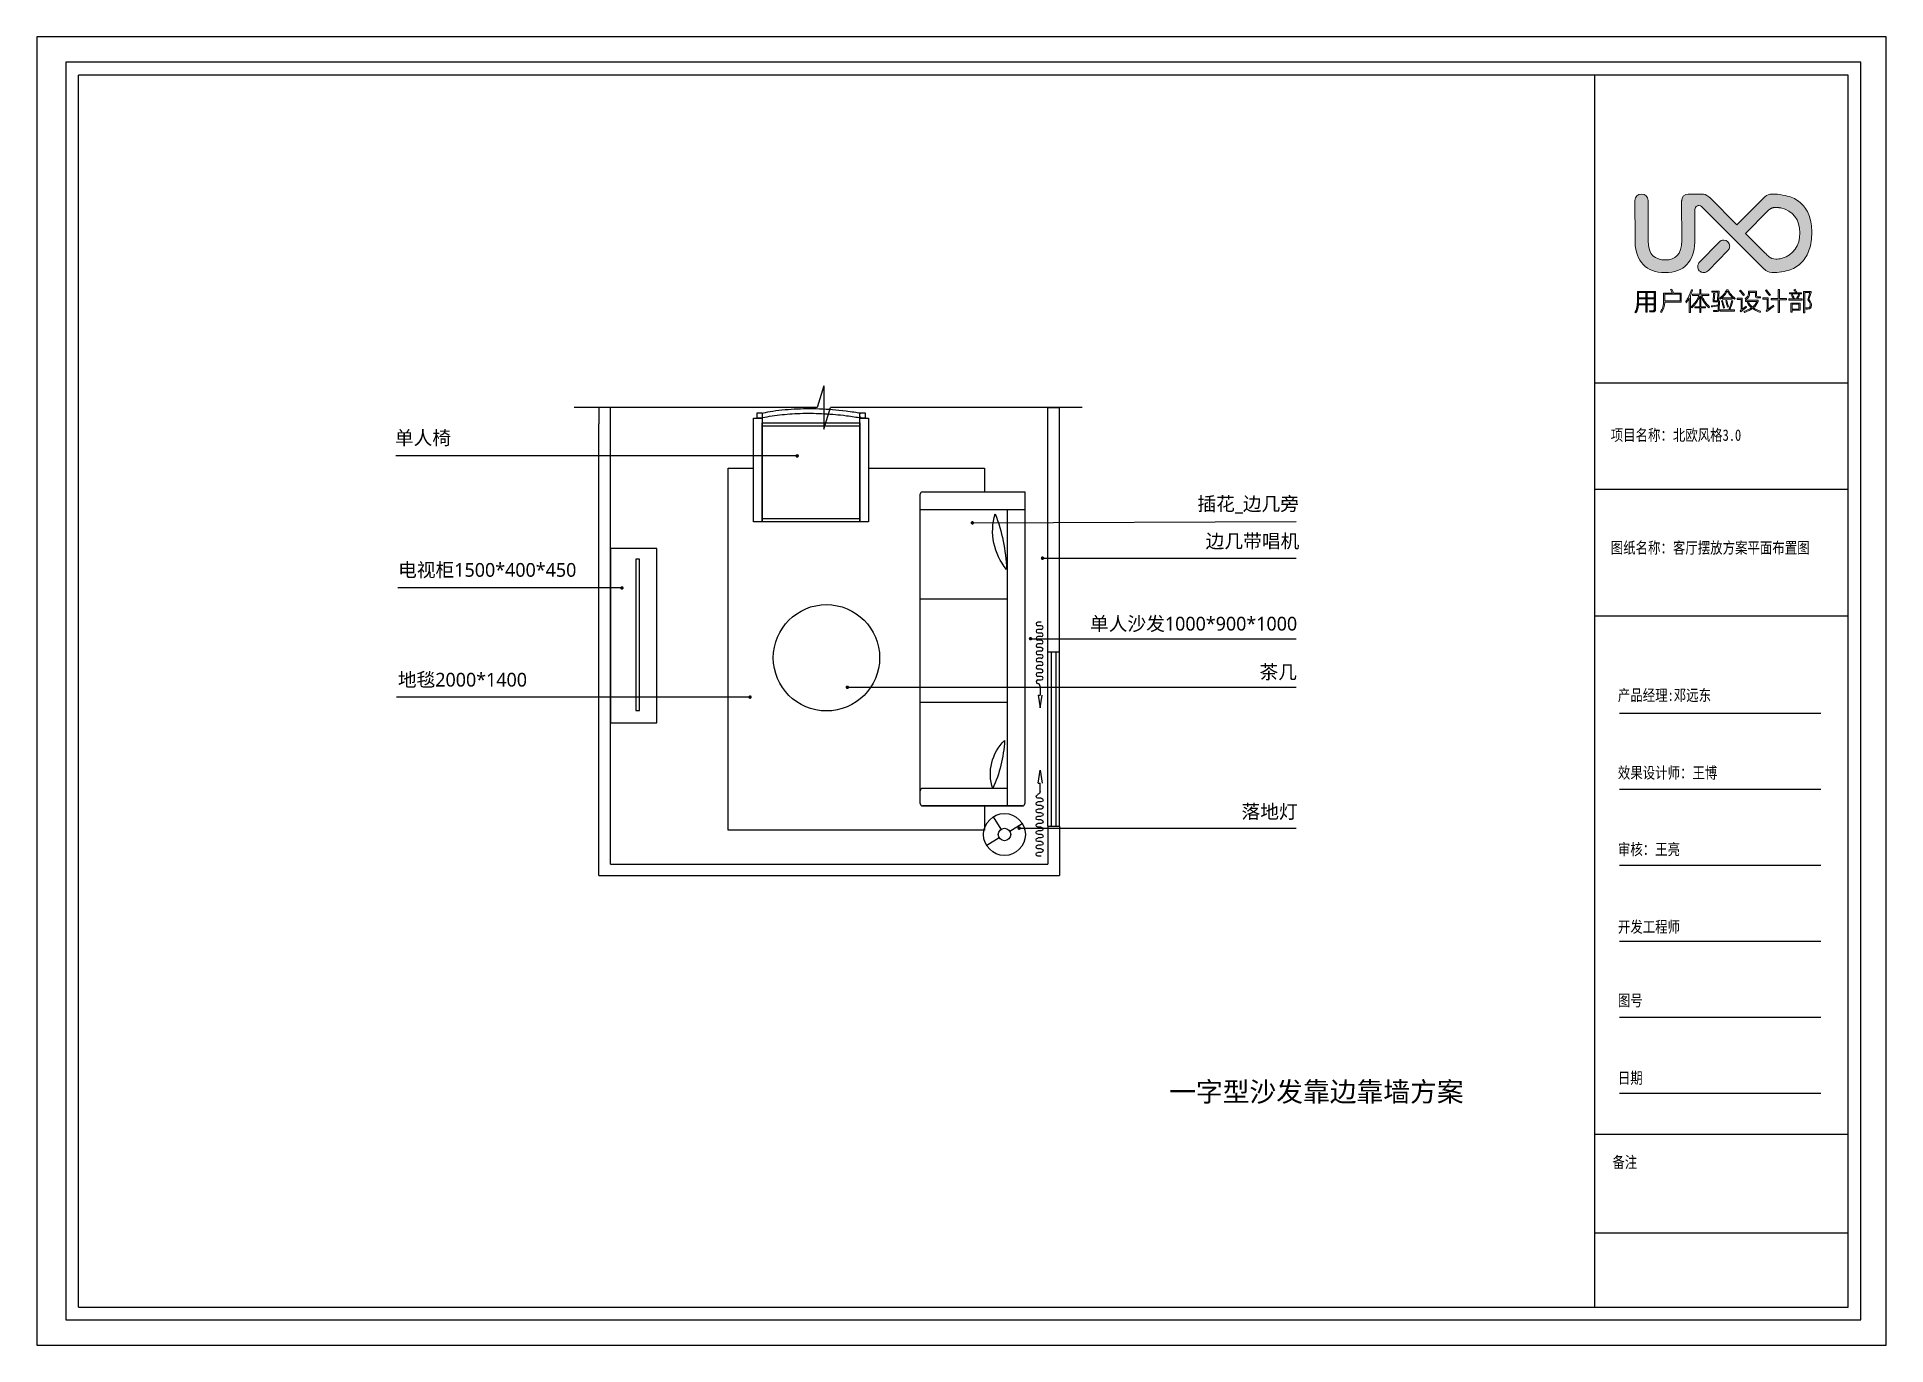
# Model space of a CAD drawing. Extents: x 96704 to 336282, y 34580 to 122302.
# Drawn here: x 254236 to 270144, y 111054 to 122302 of the extents above; entities that cross this region are included whole.
import ezdxf

# ---------------------------------------------------------------- set-up
doc = ezdxf.new("R2010")
doc.units = 0
doc.header["$LTSCALE"] = 1000
doc.header["$MEASUREMENT"] = 0
for name, color, linetype in [('_U+56FE_U+5C42 1', 7, 'Continuous'), ('A-rc 混凝土墙', 255, 'Continuous'), ('A-WINDOW-门窗', 153, 'Continuous'), ('PM-家具', 146, 'Continuous'), ('PUB_DIM', 3, 'Continuous'), ('PUB_TEXT', 7, 'Continuous'), ('WINDOW', 4, 'Continuous')]:
    doc.layers.add(name, color=color, linetype=linetype)
doc.styles.add('_TCH_DIM', font='SIMPLEX', dxfattribs={"bigfont": 'GBCBIG'})
doc.styles.get("Standard").update_dxf_attribs({"font": 'gbenor.shx', "bigfont": 'gbcbig.shx'})
doc.styles.add('WJ', font='', dxfattribs={"width": 0.8, "height": 135})
doc.styles.get('WJ').set_extended_font_data('FangSong_GB2312')
doc.dimstyles.new('ISO-25', dxfattribs={"dimtxt": 2.5, "dimasz": 2.5, "dimexe": 1.25, "dimexo": 0.625, "dimtad": 1, "dimtxsty": 'Standard', "dimcen": 2.5, "dimadec": 0, "dimazin": 0, "dimtfac": 1, "dimtmove": 0, "dimatfit": 3, "dimfxl": 1, "dimarcsym": 0})

msp = doc.modelspace()

# ---------------------------------------------------------------- texts
at = {"layer": 'PUB_TEXT', "attachment_point": 1, "style": '_TCH_DIM'}
for s, insert, char_height, width in [('{\\fMicrosoft YaHei|b0|i0|c134|p34;单人椅}', (257314.9, 118913.7, 0), 118.156, 2014.837), ('{\\fMicrosoft YaHei|b0|i0|c134|p34;插花_边几旁}', (264219.6, 118346.4, 0), 118.156, 2014.837), ('{\\fMicrosoft YaHei|b0|i0|c134|p34;边几带唱机}', (264290, 118025.5, 0), 118.156, 2014.837), ('{\\fMicrosoft YaHei|b0|i0|c134|p34;电视柜1500*400*450}', (257342.8, 117778, 0), 118.156, 2014.837), ('{\\fMicrosoft YaHei|b0|i0|c134|p34;单人沙发1000*900*1000}', (263295.1, 117315.6, 0), 118.156, 2014.837), ('{\\fMicrosoft YaHei|b0|i0|c134|p34;地毯2000*1400}', (257340.4, 116833.7, 0), 118.156, 2014.837), ('{\\fMicrosoft YaHei|b0|i0|c134|p34;茶几}', (264753.3, 116899.8, 0), 118.156, 2014.837), ('{\\fMicrosoft YaHei|b0|i0|c134|p34;落地灯}', (264598.6, 115699, 0), 118.156, 2014.837), ('{\\fMicrosoft YaHei|b0|i0|c134|p34;一字型沙发靠边靠墙方案}', (263976.6, 113315.6, 0), 168.794, 2874.912)]:
    msp.add_mtext(s, dxfattribs=dict(at, insert=insert, char_height=char_height, width=width))

# ---------------------------------------------------------------- blocks, each defined once
blk = doc.blocks.new('block 3')
at = {"layer": '_U+56FE_U+5C42 1'}
h = blk.add_hatch(color=251, dxfattribs=at)
h.dxf.hatch_style = 2
edge = h.paths.add_edge_path()
edge.add_spline(control_points=[(83, -165.97), (83.54, -165.97), (83.64, -165.85), (83.64, -165.39), (83.64, -165.39), (83.64, -164.17), (83.64, -164.17), (83.64, -164.17), (81.39, -164.17), (81.39, -164.17), (81.39, -164.17), (81.39, -166.43), (81.39, -166.43), (81.39, -166.43), (81.02, -166.43), (81.02, -166.43), (81.02, -166.43), (81.02, -164.17), (81.02, -164.17), (81.02, -164.17), (78.75, -164.17), (78.75, -164.17), (78.69, -165.15), (78.46, -165.75), (77.94, -166.61), (77.94, -166.61), (77.58, -166.43), (77.58, -166.43), (78.29, -165.35), (78.4, -164.82), (78.4, -163.1), (78.4, -163.1), (78.4, -159.99), (78.4, -159.99), (78.4, -159.99), (84.02, -159.99), (84.02, -159.99), (84.02, -159.99), (84.02, -165.51), (84.02, -165.51), (84.02, -166.15), (83.82, -166.34), (83.12, -166.34), (83.12, -166.34), (82.23, -166.34), (82.23, -166.34), (82.23, -166.34), (82.17, -165.97), (82.17, -165.97), (82.17, -165.97), (83, -165.97), (83, -165.97)], knot_values=[0, 0, 0, 0, 1, 1, 1, 2, 2, 2, 3, 3, 3, 4, 4, 4, 5, 5, 5, 6, 6, 6, 7, 7, 7, 8, 8, 8, 9, 9, 9, 10, 10, 10, 11, 11, 11, 12, 12, 12, 13, 13, 13, 14, 14, 14, 15, 15, 15, 16, 16, 16, 17, 17, 17, 17], degree=3, periodic=0)
edge = h.paths.add_edge_path()
edge.add_spline(control_points=[(78.78, -163.81), (78.78, -163.81), (81.02, -163.81), (81.02, -163.81), (81.02, -163.81), (81.02, -162.3), (81.02, -162.3), (81.02, -162.3), (78.78, -162.3), (78.78, -162.3), (78.78, -162.3), (78.78, -163.23), (78.78, -163.23), (78.78, -163.43), (78.78, -163.63), (78.78, -163.81)], knot_values=[0, 0, 0, 0, 1, 1, 1, 2, 2, 2, 3, 3, 3, 4, 4, 4, 5, 5, 5, 5], degree=3, periodic=0)
h.paths.add_polyline_path([(78.78, -161.94), (81.02, -161.94), (81.02, -160.36), (78.78, -160.36)])
h.paths.add_polyline_path([(81.39, -160.36), (81.39, -161.94), (83.64, -161.94), (83.64, -160.36)])
h.paths.add_polyline_path([(81.39, -163.81), (83.64, -163.81), (83.64, -162.3), (81.39, -162.3)])
h = blk.add_hatch(color=251, dxfattribs=at)
h.dxf.hatch_style = 2
edge = h.paths.add_edge_path()
edge.add_spline(control_points=[(89.72, -160.53), (89.72, -160.53), (92, -160.53), (92, -160.53), (92, -160.53), (92, -163.29), (92, -163.29), (92, -163.29), (86.89, -163.29), (86.89, -163.29), (86.83, -164.83), (86.58, -165.54), (85.88, -166.56), (85.88, -166.56), (85.51, -166.36), (85.51, -166.36), (86.33, -165.24), (86.52, -164.54), (86.52, -162.49), (86.52, -162.49), (86.52, -160.53), (86.52, -160.53), (86.52, -160.53), (89.26, -160.53), (89.26, -160.53), (89.26, -160.53), (88.66, -159.41), (88.66, -159.41), (88.66, -159.41), (89.06, -159.28), (89.06, -159.28), (89.06, -159.28), (89.72, -160.53), (89.72, -160.53)], knot_values=[0, 0, 0, 0, 1, 1, 1, 2, 2, 2, 3, 3, 3, 4, 4, 4, 5, 5, 5, 6, 6, 6, 7, 7, 7, 8, 8, 8, 9, 9, 9, 10, 10, 10, 11, 11, 11, 11], degree=3, periodic=0)
edge = h.paths.add_edge_path()
edge.add_spline(control_points=[(86.9, -162.92), (86.9, -162.92), (91.62, -162.92), (91.62, -162.92), (91.62, -162.92), (91.62, -160.88), (91.62, -160.88), (91.62, -160.88), (86.9, -160.88), (86.9, -160.88), (86.9, -160.88), (86.9, -162.41), (86.9, -162.41), (86.9, -162.6), (86.9, -162.76), (86.9, -162.92)], knot_values=[0, 0, 0, 0, 1, 1, 1, 2, 2, 2, 3, 3, 3, 4, 4, 4, 5, 5, 5, 5], degree=3, periodic=0)
h = blk.add_hatch(color=251, dxfattribs=at)
h.dxf.hatch_style = 2
edge = h.paths.add_edge_path()
edge.add_spline(control_points=[(94.47, -162.05), (94.18, -162.6), (93.86, -163.11), (93.52, -163.54), (93.52, -163.54), (93.36, -163.13), (93.36, -163.13), (94.04, -162.23), (94.71, -160.85), (95.12, -159.48), (95.12, -159.48), (95.49, -159.54), (95.49, -159.54), (95.31, -160.15), (95.1, -160.75), (94.84, -161.31), (94.84, -161.31), (94.84, -166.53), (94.84, -166.53), (94.84, -166.53), (94.47, -166.53), (94.47, -166.53), (94.47, -166.53), (94.47, -162.05), (94.47, -162.05)], knot_values=[0, 0, 0, 0, 1, 1, 1, 2, 2, 2, 3, 3, 3, 4, 4, 4, 5, 5, 5, 6, 6, 6, 7, 7, 7, 8, 8, 8, 8], degree=3, periodic=0)
edge = h.paths.add_edge_path()
edge.add_spline(control_points=[(97.71, -165.11), (97.71, -165.11), (96.23, -165.11), (96.23, -165.11), (96.23, -165.11), (96.23, -164.76), (96.23, -164.76), (96.23, -164.76), (97.71, -164.76), (97.71, -164.76), (97.71, -164.76), (97.71, -161.48), (97.71, -161.48), (97.2, -162.84), (96.44, -163.98), (95.27, -165.12), (95.27, -165.12), (95.05, -164.79), (95.05, -164.79), (96.19, -163.73), (96.94, -162.61), (97.47, -161.25), (97.47, -161.25), (95.46, -161.25), (95.46, -161.25), (95.46, -161.25), (95.46, -160.88), (95.46, -160.88), (95.46, -160.88), (97.71, -160.88), (97.71, -160.88), (97.71, -160.88), (97.71, -159.41), (97.71, -159.41), (97.71, -159.41), (98.08, -159.41), (98.08, -159.41), (98.08, -159.41), (98.08, -160.88), (98.08, -160.88), (98.08, -160.88), (100.51, -160.88), (100.51, -160.88), (100.51, -160.88), (100.51, -161.25), (100.51, -161.25), (100.51, -161.25), (98.33, -161.25), (98.33, -161.25), (98.85, -162.61), (99.71, -163.83), (100.79, -164.77), (100.79, -164.77), (100.51, -165.11), (100.51, -165.11), (99.43, -164.11), (98.57, -162.78), (98.08, -161.41), (98.08, -161.41), (98.08, -164.76), (98.08, -164.76), (98.08, -164.76), (99.54, -164.76), (99.54, -164.76), (99.54, -164.76), (99.54, -165.11), (99.54, -165.11), (99.54, -165.11), (98.08, -165.11), (98.08, -165.11), (98.08, -165.11), (98.08, -166.58), (98.08, -166.58), (98.08, -166.58), (97.71, -166.58), (97.71, -166.58), (97.71, -166.58), (97.71, -165.11), (97.71, -165.11)], knot_values=[0, 0, 0, 0, 1, 1, 1, 2, 2, 2, 3, 3, 3, 4, 4, 4, 5, 5, 5, 6, 6, 6, 7, 7, 7, 8, 8, 8, 9, 9, 9, 10, 10, 10, 11, 11, 11, 12, 12, 12, 13, 13, 13, 14, 14, 14, 15, 15, 15, 16, 16, 16, 17, 17, 17, 18, 18, 18, 19, 19, 19, 20, 20, 20, 21, 21, 21, 22, 22, 22, 23, 23, 23, 24, 24, 24, 25, 25, 25, 26, 26, 26, 26], degree=3, periodic=0)
h = blk.add_hatch(color=251, dxfattribs=at)
h.dxf.hatch_style = 2
edge = h.paths.add_edge_path()
edge.add_spline(control_points=[(101.34, -164.82), (101.34, -164.82), (101.32, -164.49), (101.32, -164.49), (101.56, -164.45), (103.02, -164.21), (103.22, -164.17), (103.22, -164.17), (103.23, -164.49), (103.23, -164.49), (103.06, -164.52), (101.57, -164.78), (101.34, -164.82)], knot_values=[0, 0, 0, 0, 1, 1, 1, 2, 2, 2, 3, 3, 3, 4, 4, 4, 4], degree=3, periodic=0)
edge = h.paths.add_edge_path()
edge.add_spline(control_points=[(102.68, -165.94), (103.28, -165.94), (103.43, -165.82), (103.44, -165.31), (103.44, -165.31), (103.53, -163.22), (103.53, -163.22), (103.53, -163.22), (101.85, -163.22), (101.85, -163.22), (101.85, -163.22), (102.03, -160.68), (102.03, -160.68), (102.03, -160.68), (102.35, -160.68), (102.35, -160.68), (102.35, -160.68), (102.19, -162.91), (102.19, -162.91), (102.19, -162.91), (103.18, -162.91), (103.18, -162.91), (103.18, -162.91), (103.37, -160.25), (103.37, -160.25), (103.37, -160.25), (101.5, -160.25), (101.5, -160.25), (101.5, -160.25), (101.5, -159.92), (101.5, -159.92), (101.5, -159.92), (103.7, -159.92), (103.7, -159.92), (103.7, -159.92), (103.51, -162.91), (103.51, -162.91), (103.51, -162.91), (103.86, -162.91), (103.86, -162.91), (103.84, -163.5), (103.8, -164.65), (103.76, -165.42), (103.73, -166.08), (103.52, -166.24), (102.77, -166.24), (102.77, -166.24), (102.01, -166.24), (102.01, -166.24), (102.01, -166.24), (101.96, -165.94), (101.96, -165.94), (101.96, -165.94), (102.68, -165.94), (102.68, -165.94)], knot_values=[0, 0, 0, 0, 1, 1, 1, 2, 2, 2, 3, 3, 3, 4, 4, 4, 5, 5, 5, 6, 6, 6, 7, 7, 7, 8, 8, 8, 9, 9, 9, 10, 10, 10, 11, 11, 11, 12, 12, 12, 13, 13, 13, 14, 14, 14, 15, 15, 15, 16, 16, 16, 17, 17, 17, 18, 18, 18, 18], degree=3, periodic=0)
edge = h.paths.add_edge_path()
edge.add_spline(control_points=[(106.27, -159.92), (105.72, -160.86), (105.01, -161.69), (104.02, -162.43), (104.02, -162.43), (103.8, -162.15), (103.8, -162.15), (104.82, -161.39), (105.56, -160.52), (106.05, -159.54), (106.05, -159.54), (106.49, -159.54), (106.49, -159.54), (106.98, -160.56), (107.73, -161.42), (108.73, -162.15), (108.73, -162.15), (108.51, -162.43), (108.51, -162.43), (107.53, -161.7), (106.82, -160.87), (106.27, -159.92)], knot_values=[0, 0, 0, 0, 1, 1, 1, 2, 2, 2, 3, 3, 3, 4, 4, 4, 5, 5, 5, 6, 6, 6, 7, 7, 7, 7], degree=3, periodic=0)
edge = h.paths.add_edge_path()
edge.add_spline(control_points=[(107.05, -165.73), (107.05, -165.73), (108.51, -165.73), (108.51, -165.73), (108.51, -165.73), (108.51, -166.09), (108.51, -166.09), (108.51, -166.09), (104.02, -166.09), (104.02, -166.09), (104.02, -166.09), (104.02, -165.73), (104.02, -165.73), (104.02, -165.73), (106.71, -165.73), (106.71, -165.73), (107.02, -164.91), (107.43, -163.69), (107.68, -162.86), (107.68, -162.86), (107.99, -162.96), (107.99, -162.96), (107.74, -163.72), (107.34, -164.95), (107.05, -165.73)], knot_values=[0, 0, 0, 0, 1, 1, 1, 2, 2, 2, 3, 3, 3, 4, 4, 4, 5, 5, 5, 6, 6, 6, 7, 7, 7, 8, 8, 8, 8], degree=3, periodic=0)
edge = h.paths.add_edge_path()
edge.add_spline(control_points=[(104.48, -162.95), (104.48, -162.95), (104.77, -162.86), (104.77, -162.86), (104.94, -163.41), (105.26, -164.5), (105.4, -165.08), (105.4, -165.08), (105.1, -165.17), (105.1, -165.17), (104.95, -164.58), (104.64, -163.49), (104.48, -162.95)], knot_values=[0, 0, 0, 0, 1, 1, 1, 2, 2, 2, 3, 3, 3, 4, 4, 4, 4], degree=3, periodic=0)
h.paths.add_polyline_path([(104.77, -162.37), (104.77, -162.02), (107.77, -162.02), (107.77, -162.37)])
edge = h.paths.add_edge_path()
edge.add_spline(control_points=[(105.77, -162.86), (105.77, -162.86), (106.08, -162.78), (106.08, -162.78), (106.24, -163.27), (106.51, -164.28), (106.63, -164.82), (106.63, -164.82), (106.33, -164.9), (106.33, -164.9), (106.2, -164.36), (105.94, -163.37), (105.77, -162.86)], knot_values=[0, 0, 0, 0, 1, 1, 1, 2, 2, 2, 3, 3, 3, 4, 4, 4, 4], degree=3, periodic=0)
h = blk.add_hatch(color=251, dxfattribs=at)
h.dxf.hatch_style = 2
edge = h.paths.add_edge_path()
edge.add_spline(control_points=[(110.49, -166.28), (110.49, -166.28), (110.24, -166), (110.24, -166), (110.54, -165.85), (110.54, -165.7), (110.54, -165.54), (110.54, -165.54), (110.54, -162.45), (110.54, -162.45), (110.54, -162.45), (109.34, -162.45), (109.34, -162.45), (109.34, -162.45), (109.34, -162.09), (109.34, -162.09), (109.34, -162.09), (110.92, -162.09), (110.92, -162.09), (110.92, -162.09), (110.92, -165.47), (110.92, -165.47), (110.92, -165.47), (112.07, -164.56), (112.07, -164.56), (112.07, -164.56), (112.23, -164.9), (112.23, -164.9), (112.05, -165.03), (111.18, -165.72), (110.49, -166.28)], knot_values=[0, 0, 0, 0, 1, 1, 1, 2, 2, 2, 3, 3, 3, 4, 4, 4, 5, 5, 5, 6, 6, 6, 7, 7, 7, 8, 8, 8, 9, 9, 9, 10, 10, 10, 10], degree=3, periodic=0)
edge = h.paths.add_edge_path()
edge.add_spline(control_points=[(110.04, -159.82), (110.04, -159.82), (110.34, -159.58), (110.34, -159.58), (110.65, -159.93), (111.26, -160.64), (111.57, -161.03), (111.57, -161.03), (111.24, -161.29), (111.24, -161.29), (110.95, -160.91), (110.35, -160.18), (110.04, -159.82)], knot_values=[0, 0, 0, 0, 1, 1, 1, 2, 2, 2, 3, 3, 3, 4, 4, 4, 4], degree=3, periodic=0)
edge = h.paths.add_edge_path()
edge.add_spline(control_points=[(115.81, -162.73), (115.81, -162.73), (115.81, -163.07), (115.81, -163.07), (115.53, -163.84), (115.07, -164.5), (114.38, -165.07), (114.95, -165.47), (115.68, -165.81), (116.59, -166.12), (116.59, -166.12), (116.43, -166.49), (116.43, -166.49), (115.48, -166.14), (114.71, -165.75), (114.08, -165.3), (113.45, -165.75), (112.65, -166.15), (111.65, -166.52), (111.65, -166.52), (111.44, -166.17), (111.44, -166.17), (112.4, -165.84), (113.17, -165.47), (113.77, -165.06), (113.14, -164.53), (112.69, -163.93), (112.38, -163.22), (112.38, -163.22), (112.63, -163.07), (112.63, -163.07), (112.63, -163.07), (111.93, -163.07), (111.93, -163.07), (111.93, -163.07), (111.93, -162.73), (111.93, -162.73), (111.93, -162.73), (115.81, -162.73), (115.81, -162.73)], knot_values=[0, 0, 0, 0, 1, 1, 1, 2, 2, 2, 3, 3, 3, 4, 4, 4, 5, 5, 5, 6, 6, 6, 7, 7, 7, 8, 8, 8, 9, 9, 9, 10, 10, 10, 11, 11, 11, 12, 12, 12, 13, 13, 13, 13], degree=3, periodic=0)
edge = h.paths.add_edge_path()
edge.add_spline(control_points=[(115.68, -161.98), (115.16, -162), (114.97, -161.86), (114.97, -161.37), (114.97, -161.37), (114.97, -160.29), (114.97, -160.29), (114.97, -160.29), (113.18, -160.29), (113.18, -160.29), (113.18, -160.29), (113.18, -160.83), (113.18, -160.83), (113.18, -161.4), (112.88, -161.95), (112.09, -162.45), (112.09, -162.45), (111.83, -162.18), (111.83, -162.18), (112.59, -161.69), (112.82, -161.27), (112.82, -160.67), (112.82, -160.67), (112.82, -159.95), (112.82, -159.95), (112.82, -159.95), (115.34, -159.95), (115.34, -159.95), (115.34, -159.95), (115.34, -161.21), (115.34, -161.21), (115.34, -161.56), (115.46, -161.63), (115.84, -161.63), (115.84, -161.63), (116.56, -161.63), (116.56, -161.63), (116.56, -161.63), (116.52, -161.98), (116.52, -161.98), (116.52, -161.98), (115.68, -161.98), (115.68, -161.98)], knot_values=[0, 0, 0, 0, 1, 1, 1, 2, 2, 2, 3, 3, 3, 4, 4, 4, 5, 5, 5, 6, 6, 6, 7, 7, 7, 8, 8, 8, 9, 9, 9, 10, 10, 10, 11, 11, 11, 12, 12, 12, 13, 13, 13, 14, 14, 14, 14], degree=3, periodic=0)
edge = h.paths.add_edge_path()
edge.add_spline(control_points=[(114.07, -164.84), (114.73, -164.33), (115.15, -163.74), (115.4, -163.07), (115.4, -163.07), (112.72, -163.07), (112.72, -163.07), (113.03, -163.77), (113.46, -164.35), (114.07, -164.84)], knot_values=[0, 0, 0, 0, 1, 1, 1, 2, 2, 2, 3, 3, 3, 3], degree=3, periodic=0)
h = blk.add_hatch(color=251, dxfattribs=at)
h.dxf.hatch_style = 2
edge = h.paths.add_edge_path()
edge.add_spline(control_points=[(118.53, -166.25), (118.53, -166.25), (118.29, -165.98), (118.29, -165.98), (118.6, -165.82), (118.6, -165.68), (118.6, -165.51), (118.6, -165.51), (118.6, -162.4), (118.6, -162.4), (118.6, -162.4), (117.32, -162.4), (117.32, -162.4), (117.32, -162.4), (117.32, -162.02), (117.32, -162.02), (117.32, -162.02), (118.98, -162.02), (118.98, -162.02), (118.98, -162.02), (118.98, -165.45), (118.98, -165.45), (118.98, -165.45), (120.54, -164.27), (120.54, -164.27), (120.54, -164.27), (120.67, -164.64), (120.67, -164.64), (120.42, -164.82), (119.3, -165.62), (118.53, -166.25)], knot_values=[0, 0, 0, 0, 1, 1, 1, 2, 2, 2, 3, 3, 3, 4, 4, 4, 5, 5, 5, 6, 6, 6, 7, 7, 7, 8, 8, 8, 9, 9, 9, 10, 10, 10, 10], degree=3, periodic=0)
edge = h.paths.add_edge_path()
edge.add_spline(control_points=[(118.07, -159.74), (118.07, -159.74), (118.37, -159.51), (118.37, -159.51), (118.7, -159.89), (119.34, -160.69), (119.64, -161.07), (119.64, -161.07), (119.32, -161.31), (119.32, -161.31), (119.03, -160.95), (118.4, -160.13), (118.07, -159.74)], knot_values=[0, 0, 0, 0, 1, 1, 1, 2, 2, 2, 3, 3, 3, 4, 4, 4, 4], degree=3, periodic=0)
h.paths.add_polyline_path([(122.02, -162.59), (119.84, -162.59), (119.84, -162.21), (122.02, -162.21), (122.02, -159.41), (122.4, -159.41), (122.4, -162.21), (124.6, -162.21), (124.6, -162.59), (122.4, -162.59), (122.4, -166.56), (122.02, -166.56)])
h = blk.add_hatch(color=251, dxfattribs=at)
h.dxf.hatch_style = 2
edge = h.paths.add_edge_path()
edge.add_spline(control_points=[(128.06, -162.32), (128.06, -162.32), (129.46, -162.32), (129.46, -162.32), (129.46, -162.32), (129.46, -162.68), (129.46, -162.68), (129.46, -162.68), (125.29, -162.68), (125.29, -162.68), (125.29, -162.68), (125.29, -162.32), (125.29, -162.32), (125.29, -162.32), (127.68, -162.32), (127.68, -162.32), (127.91, -161.9), (128.15, -161.39), (128.32, -160.98), (128.32, -160.98), (128.64, -161.09), (128.64, -161.09), (128.48, -161.48), (128.27, -161.92), (128.06, -162.32)], knot_values=[0, 0, 0, 0, 1, 1, 1, 2, 2, 2, 3, 3, 3, 4, 4, 4, 5, 5, 5, 6, 6, 6, 7, 7, 7, 8, 8, 8, 8], degree=3, periodic=0)
h.paths.add_polyline_path([(125.52, -160.75), (125.52, -160.41), (129.25, -160.41), (129.25, -160.75)])
h.paths.add_polyline_path([(125.97, -163.6), (128.8, -163.6), (128.8, -165.84), (126.32, -165.84), (126.32, -166.43), (125.97, -166.43)])
edge = h.paths.add_edge_path()
edge.add_spline(control_points=[(126.13, -161.12), (126.13, -161.12), (126.44, -160.98), (126.44, -160.98), (126.63, -161.31), (126.8, -161.66), (126.98, -162.04), (126.98, -162.04), (126.65, -162.17), (126.65, -162.17), (126.49, -161.8), (126.33, -161.46), (126.13, -161.12)], knot_values=[0, 0, 0, 0, 1, 1, 1, 2, 2, 2, 3, 3, 3, 4, 4, 4, 4], degree=3, periodic=0)
h.paths.add_polyline_path([(126.32, -165.49), (128.44, -165.49), (128.44, -163.94), (126.32, -163.94)])
edge = h.paths.add_edge_path()
edge.add_spline(control_points=[(126.92, -159.48), (126.92, -159.48), (127.27, -159.32), (127.27, -159.32), (127.46, -159.63), (127.62, -159.9), (127.78, -160.24), (127.78, -160.24), (127.42, -160.4), (127.42, -160.4), (127.28, -160.08), (127.12, -159.8), (126.92, -159.48)], knot_values=[0, 0, 0, 0, 1, 1, 1, 2, 2, 2, 3, 3, 3, 4, 4, 4, 4], degree=3, periodic=0)
edge = h.paths.add_edge_path()
edge.add_spline(control_points=[(129.91, -160.01), (129.91, -160.01), (132.25, -160.01), (132.25, -160.01), (132.25, -160.01), (132.25, -160.37), (132.25, -160.37), (132.25, -160.37), (131.58, -162.5), (131.58, -162.5), (132.15, -163.22), (132.36, -163.71), (132.36, -164.3), (132.36, -165.13), (132.03, -165.46), (131.17, -165.46), (131.17, -165.46), (130.71, -165.46), (130.71, -165.46), (130.71, -165.46), (130.63, -165.11), (130.63, -165.11), (130.63, -165.11), (131.06, -165.11), (131.06, -165.11), (131.74, -165.11), (131.99, -164.88), (131.99, -164.25), (131.99, -163.73), (131.77, -163.23), (131.21, -162.57), (131.21, -162.57), (131.86, -160.37), (131.86, -160.37), (131.86, -160.37), (130.28, -160.37), (130.28, -160.37), (130.28, -160.37), (130.28, -166.59), (130.28, -166.59), (130.28, -166.59), (129.91, -166.59), (129.91, -166.59), (129.91, -166.59), (129.91, -160.01), (129.91, -160.01)], knot_values=[0, 0, 0, 0, 1, 1, 1, 2, 2, 2, 3, 3, 3, 4, 4, 4, 5, 5, 5, 6, 6, 6, 7, 7, 7, 8, 8, 8, 9, 9, 9, 10, 10, 10, 11, 11, 11, 12, 12, 12, 13, 13, 13, 14, 14, 14, 15, 15, 15, 15], degree=3, periodic=0)
at = {"layer": '_U+56FE_U+5C42 1', "lineweight": 0}
for points in [[(78.78, -161.94), (81.02, -161.94), (81.02, -160.36), (78.78, -160.36), (78.78, -161.94)], [(81.39, -160.36), (81.39, -161.94), (83.64, -161.94), (83.64, -160.36), (81.39, -160.36)], [(122.02, -162.59), (119.84, -162.59), (119.84, -162.21), (122.02, -162.21), (122.02, -159.41), (122.4, -159.41), (122.4, -162.21), (124.6, -162.21), (124.6, -162.59), (122.4, -162.59), (122.4, -166.56), (122.02, -166.56), (122.02, -162.59)], [(125.52, -160.75), (125.52, -160.41), (129.25, -160.41), (129.25, -160.75), (125.52, -160.75)], [(81.39, -163.81), (83.64, -163.81), (83.64, -162.3), (81.39, -162.3), (81.39, -163.81)], [(104.77, -162.37), (104.77, -162.02), (107.77, -162.02), (107.77, -162.37), (104.77, -162.37)], [(125.97, -163.6), (128.8, -163.6), (128.8, -165.84), (126.32, -165.84), (126.32, -166.43), (125.97, -166.43), (125.97, -163.6)], [(126.32, -165.49), (128.44, -165.49), (128.44, -163.94), (126.32, -163.94), (126.32, -165.49)]]:
    blk.add_lwpolyline(points, dxfattribs=at)
for points, knots in [([(83, -165.97), (83.54, -165.97), (83.64, -165.85), (83.64, -165.39), (83.64, -165.39), (83.64, -164.17), (83.64, -164.17), (83.64, -164.17), (81.39, -164.17), (81.39, -164.17), (81.39, -164.17), (81.39, -166.43), (81.39, -166.43), (81.39, -166.43), (81.02, -166.43), (81.02, -166.43), (81.02, -166.43), (81.02, -164.17), (81.02, -164.17), (81.02, -164.17), (78.75, -164.17), (78.75, -164.17), (78.69, -165.15), (78.46, -165.75), (77.94, -166.61), (77.94, -166.61), (77.58, -166.43), (77.58, -166.43), (78.29, -165.35), (78.4, -164.82), (78.4, -163.1), (78.4, -163.1), (78.4, -159.99), (78.4, -159.99), (78.4, -159.99), (84.02, -159.99), (84.02, -159.99), (84.02, -159.99), (84.02, -165.51), (84.02, -165.51), (84.02, -166.15), (83.82, -166.34), (83.12, -166.34), (83.12, -166.34), (82.23, -166.34), (82.23, -166.34), (82.23, -166.34), (82.17, -165.97), (82.17, -165.97), (82.17, -165.97), (83, -165.97), (83, -165.97)], [0, 0, 0, 0, 1, 1, 1, 2, 2, 2, 3, 3, 3, 4, 4, 4, 5, 5, 5, 6, 6, 6, 7, 7, 7, 8, 8, 8, 9, 9, 9, 10, 10, 10, 11, 11, 11, 12, 12, 12, 13, 13, 13, 14, 14, 14, 15, 15, 15, 16, 16, 16, 17, 17, 17, 17]), ([(89.72, -160.53), (89.72, -160.53), (92, -160.53), (92, -160.53), (92, -160.53), (92, -163.29), (92, -163.29), (92, -163.29), (86.89, -163.29), (86.89, -163.29), (86.83, -164.83), (86.58, -165.54), (85.88, -166.56), (85.88, -166.56), (85.51, -166.36), (85.51, -166.36), (86.33, -165.24), (86.52, -164.54), (86.52, -162.49), (86.52, -162.49), (86.52, -160.53), (86.52, -160.53), (86.52, -160.53), (89.26, -160.53), (89.26, -160.53), (89.26, -160.53), (88.66, -159.41), (88.66, -159.41), (88.66, -159.41), (89.06, -159.28), (89.06, -159.28), (89.06, -159.28), (89.72, -160.53), (89.72, -160.53)], [0, 0, 0, 0, 1, 1, 1, 2, 2, 2, 3, 3, 3, 4, 4, 4, 5, 5, 5, 6, 6, 6, 7, 7, 7, 8, 8, 8, 9, 9, 9, 10, 10, 10, 11, 11, 11, 11]), ([(94.47, -162.05), (94.18, -162.6), (93.86, -163.11), (93.52, -163.54), (93.52, -163.54), (93.36, -163.13), (93.36, -163.13), (94.04, -162.23), (94.71, -160.85), (95.12, -159.48), (95.12, -159.48), (95.49, -159.54), (95.49, -159.54), (95.31, -160.15), (95.1, -160.75), (94.84, -161.31), (94.84, -161.31), (94.84, -166.53), (94.84, -166.53), (94.84, -166.53), (94.47, -166.53), (94.47, -166.53), (94.47, -166.53), (94.47, -162.05), (94.47, -162.05)], [0, 0, 0, 0, 1, 1, 1, 2, 2, 2, 3, 3, 3, 4, 4, 4, 5, 5, 5, 6, 6, 6, 7, 7, 7, 8, 8, 8, 8]), ([(97.71, -165.11), (97.71, -165.11), (96.23, -165.11), (96.23, -165.11), (96.23, -165.11), (96.23, -164.76), (96.23, -164.76), (96.23, -164.76), (97.71, -164.76), (97.71, -164.76), (97.71, -164.76), (97.71, -161.48), (97.71, -161.48), (97.2, -162.84), (96.44, -163.98), (95.27, -165.12), (95.27, -165.12), (95.05, -164.79), (95.05, -164.79), (96.19, -163.73), (96.94, -162.61), (97.47, -161.25), (97.47, -161.25), (95.46, -161.25), (95.46, -161.25), (95.46, -161.25), (95.46, -160.88), (95.46, -160.88), (95.46, -160.88), (97.71, -160.88), (97.71, -160.88), (97.71, -160.88), (97.71, -159.41), (97.71, -159.41), (97.71, -159.41), (98.08, -159.41), (98.08, -159.41), (98.08, -159.41), (98.08, -160.88), (98.08, -160.88), (98.08, -160.88), (100.51, -160.88), (100.51, -160.88), (100.51, -160.88), (100.51, -161.25), (100.51, -161.25), (100.51, -161.25), (98.33, -161.25), (98.33, -161.25), (98.85, -162.61), (99.71, -163.83), (100.79, -164.77), (100.79, -164.77), (100.51, -165.11), (100.51, -165.11), (99.43, -164.11), (98.57, -162.78), (98.08, -161.41), (98.08, -161.41), (98.08, -164.76), (98.08, -164.76), (98.08, -164.76), (99.54, -164.76), (99.54, -164.76), (99.54, -164.76), (99.54, -165.11), (99.54, -165.11), (99.54, -165.11), (98.08, -165.11), (98.08, -165.11), (98.08, -165.11), (98.08, -166.58), (98.08, -166.58), (98.08, -166.58), (97.71, -166.58), (97.71, -166.58), (97.71, -166.58), (97.71, -165.11), (97.71, -165.11)], [0, 0, 0, 0, 1, 1, 1, 2, 2, 2, 3, 3, 3, 4, 4, 4, 5, 5, 5, 6, 6, 6, 7, 7, 7, 8, 8, 8, 9, 9, 9, 10, 10, 10, 11, 11, 11, 12, 12, 12, 13, 13, 13, 14, 14, 14, 15, 15, 15, 16, 16, 16, 17, 17, 17, 18, 18, 18, 19, 19, 19, 20, 20, 20, 21, 21, 21, 22, 22, 22, 23, 23, 23, 24, 24, 24, 25, 25, 25, 26, 26, 26, 26]), ([(102.68, -165.94), (103.28, -165.94), (103.43, -165.82), (103.44, -165.31), (103.44, -165.31), (103.53, -163.22), (103.53, -163.22), (103.53, -163.22), (101.85, -163.22), (101.85, -163.22), (101.85, -163.22), (102.03, -160.68), (102.03, -160.68), (102.03, -160.68), (102.35, -160.68), (102.35, -160.68), (102.35, -160.68), (102.19, -162.91), (102.19, -162.91), (102.19, -162.91), (103.18, -162.91), (103.18, -162.91), (103.18, -162.91), (103.37, -160.25), (103.37, -160.25), (103.37, -160.25), (101.5, -160.25), (101.5, -160.25), (101.5, -160.25), (101.5, -159.92), (101.5, -159.92), (101.5, -159.92), (103.7, -159.92), (103.7, -159.92), (103.7, -159.92), (103.51, -162.91), (103.51, -162.91), (103.51, -162.91), (103.86, -162.91), (103.86, -162.91), (103.84, -163.5), (103.8, -164.65), (103.76, -165.42), (103.73, -166.08), (103.52, -166.24), (102.77, -166.24), (102.77, -166.24), (102.01, -166.24), (102.01, -166.24), (102.01, -166.24), (101.96, -165.94), (101.96, -165.94), (101.96, -165.94), (102.68, -165.94), (102.68, -165.94)], [0, 0, 0, 0, 1, 1, 1, 2, 2, 2, 3, 3, 3, 4, 4, 4, 5, 5, 5, 6, 6, 6, 7, 7, 7, 8, 8, 8, 9, 9, 9, 10, 10, 10, 11, 11, 11, 12, 12, 12, 13, 13, 13, 14, 14, 14, 15, 15, 15, 16, 16, 16, 17, 17, 17, 18, 18, 18, 18]), ([(106.27, -159.92), (105.72, -160.86), (105.01, -161.69), (104.02, -162.43), (104.02, -162.43), (103.8, -162.15), (103.8, -162.15), (104.82, -161.39), (105.56, -160.52), (106.05, -159.54), (106.05, -159.54), (106.49, -159.54), (106.49, -159.54), (106.98, -160.56), (107.73, -161.42), (108.73, -162.15), (108.73, -162.15), (108.51, -162.43), (108.51, -162.43), (107.53, -161.7), (106.82, -160.87), (106.27, -159.92)], [0, 0, 0, 0, 1, 1, 1, 2, 2, 2, 3, 3, 3, 4, 4, 4, 5, 5, 5, 6, 6, 6, 7, 7, 7, 7]), ([(110.04, -159.82), (110.04, -159.82), (110.34, -159.58), (110.34, -159.58), (110.65, -159.93), (111.26, -160.64), (111.57, -161.03), (111.57, -161.03), (111.24, -161.29), (111.24, -161.29), (110.95, -160.91), (110.35, -160.18), (110.04, -159.82)], [0, 0, 0, 0, 1, 1, 1, 2, 2, 2, 3, 3, 3, 4, 4, 4, 4]), ([(115.68, -161.98), (115.16, -162), (114.97, -161.86), (114.97, -161.37), (114.97, -161.37), (114.97, -160.29), (114.97, -160.29), (114.97, -160.29), (113.18, -160.29), (113.18, -160.29), (113.18, -160.29), (113.18, -160.83), (113.18, -160.83), (113.18, -161.4), (112.88, -161.95), (112.09, -162.45), (112.09, -162.45), (111.83, -162.18), (111.83, -162.18), (112.59, -161.69), (112.82, -161.27), (112.82, -160.67), (112.82, -160.67), (112.82, -159.95), (112.82, -159.95), (112.82, -159.95), (115.34, -159.95), (115.34, -159.95), (115.34, -159.95), (115.34, -161.21), (115.34, -161.21), (115.34, -161.56), (115.46, -161.63), (115.84, -161.63), (115.84, -161.63), (116.56, -161.63), (116.56, -161.63), (116.56, -161.63), (116.52, -161.98), (116.52, -161.98), (116.52, -161.98), (115.68, -161.98), (115.68, -161.98)], [0, 0, 0, 0, 1, 1, 1, 2, 2, 2, 3, 3, 3, 4, 4, 4, 5, 5, 5, 6, 6, 6, 7, 7, 7, 8, 8, 8, 9, 9, 9, 10, 10, 10, 11, 11, 11, 12, 12, 12, 13, 13, 13, 14, 14, 14, 14]), ([(118.07, -159.74), (118.07, -159.74), (118.37, -159.51), (118.37, -159.51), (118.7, -159.89), (119.34, -160.69), (119.64, -161.07), (119.64, -161.07), (119.32, -161.31), (119.32, -161.31), (119.03, -160.95), (118.4, -160.13), (118.07, -159.74)], [0, 0, 0, 0, 1, 1, 1, 2, 2, 2, 3, 3, 3, 4, 4, 4, 4]), ([(126.92, -159.48), (126.92, -159.48), (127.27, -159.32), (127.27, -159.32), (127.46, -159.63), (127.62, -159.9), (127.78, -160.24), (127.78, -160.24), (127.42, -160.4), (127.42, -160.4), (127.28, -160.08), (127.12, -159.8), (126.92, -159.48)], [0, 0, 0, 0, 1, 1, 1, 2, 2, 2, 3, 3, 3, 4, 4, 4, 4]), ([(129.91, -160.01), (129.91, -160.01), (132.25, -160.01), (132.25, -160.01), (132.25, -160.01), (132.25, -160.37), (132.25, -160.37), (132.25, -160.37), (131.58, -162.5), (131.58, -162.5), (132.15, -163.22), (132.36, -163.71), (132.36, -164.3), (132.36, -165.13), (132.03, -165.46), (131.17, -165.46), (131.17, -165.46), (130.71, -165.46), (130.71, -165.46), (130.71, -165.46), (130.63, -165.11), (130.63, -165.11), (130.63, -165.11), (131.06, -165.11), (131.06, -165.11), (131.74, -165.11), (131.99, -164.88), (131.99, -164.25), (131.99, -163.73), (131.77, -163.23), (131.21, -162.57), (131.21, -162.57), (131.86, -160.37), (131.86, -160.37), (131.86, -160.37), (130.28, -160.37), (130.28, -160.37), (130.28, -160.37), (130.28, -166.59), (130.28, -166.59), (130.28, -166.59), (129.91, -166.59), (129.91, -166.59), (129.91, -166.59), (129.91, -160.01), (129.91, -160.01)], [0, 0, 0, 0, 1, 1, 1, 2, 2, 2, 3, 3, 3, 4, 4, 4, 5, 5, 5, 6, 6, 6, 7, 7, 7, 8, 8, 8, 9, 9, 9, 10, 10, 10, 11, 11, 11, 12, 12, 12, 13, 13, 13, 14, 14, 14, 15, 15, 15, 15]), ([(78.78, -163.81), (78.78, -163.81), (81.02, -163.81), (81.02, -163.81), (81.02, -163.81), (81.02, -162.3), (81.02, -162.3), (81.02, -162.3), (78.78, -162.3), (78.78, -162.3), (78.78, -162.3), (78.78, -163.23), (78.78, -163.23), (78.78, -163.43), (78.78, -163.63), (78.78, -163.81)], [0, 0, 0, 0, 1, 1, 1, 2, 2, 2, 3, 3, 3, 4, 4, 4, 5, 5, 5, 5]), ([(86.9, -162.92), (86.9, -162.92), (91.62, -162.92), (91.62, -162.92), (91.62, -162.92), (91.62, -160.88), (91.62, -160.88), (91.62, -160.88), (86.9, -160.88), (86.9, -160.88), (86.9, -160.88), (86.9, -162.41), (86.9, -162.41), (86.9, -162.6), (86.9, -162.76), (86.9, -162.92)], [0, 0, 0, 0, 1, 1, 1, 2, 2, 2, 3, 3, 3, 4, 4, 4, 5, 5, 5, 5]), ([(101.34, -164.82), (101.34, -164.82), (101.32, -164.49), (101.32, -164.49), (101.56, -164.45), (103.02, -164.21), (103.22, -164.17), (103.22, -164.17), (103.23, -164.49), (103.23, -164.49), (103.06, -164.52), (101.57, -164.78), (101.34, -164.82)], [0, 0, 0, 0, 1, 1, 1, 2, 2, 2, 3, 3, 3, 4, 4, 4, 4]), ([(107.05, -165.73), (107.05, -165.73), (108.51, -165.73), (108.51, -165.73), (108.51, -165.73), (108.51, -166.09), (108.51, -166.09), (108.51, -166.09), (104.02, -166.09), (104.02, -166.09), (104.02, -166.09), (104.02, -165.73), (104.02, -165.73), (104.02, -165.73), (106.71, -165.73), (106.71, -165.73), (107.02, -164.91), (107.43, -163.69), (107.68, -162.86), (107.68, -162.86), (107.99, -162.96), (107.99, -162.96), (107.74, -163.72), (107.34, -164.95), (107.05, -165.73)], [0, 0, 0, 0, 1, 1, 1, 2, 2, 2, 3, 3, 3, 4, 4, 4, 5, 5, 5, 6, 6, 6, 7, 7, 7, 8, 8, 8, 8]), ([(104.48, -162.95), (104.48, -162.95), (104.77, -162.86), (104.77, -162.86), (104.94, -163.41), (105.26, -164.5), (105.4, -165.08), (105.4, -165.08), (105.1, -165.17), (105.1, -165.17), (104.95, -164.58), (104.64, -163.49), (104.48, -162.95)], [0, 0, 0, 0, 1, 1, 1, 2, 2, 2, 3, 3, 3, 4, 4, 4, 4]), ([(105.77, -162.86), (105.77, -162.86), (106.08, -162.78), (106.08, -162.78), (106.24, -163.27), (106.51, -164.28), (106.63, -164.82), (106.63, -164.82), (106.33, -164.9), (106.33, -164.9), (106.2, -164.36), (105.94, -163.37), (105.77, -162.86)], [0, 0, 0, 0, 1, 1, 1, 2, 2, 2, 3, 3, 3, 4, 4, 4, 4]), ([(110.49, -166.28), (110.49, -166.28), (110.24, -166), (110.24, -166), (110.54, -165.85), (110.54, -165.7), (110.54, -165.54), (110.54, -165.54), (110.54, -162.45), (110.54, -162.45), (110.54, -162.45), (109.34, -162.45), (109.34, -162.45), (109.34, -162.45), (109.34, -162.09), (109.34, -162.09), (109.34, -162.09), (110.92, -162.09), (110.92, -162.09), (110.92, -162.09), (110.92, -165.47), (110.92, -165.47), (110.92, -165.47), (112.07, -164.56), (112.07, -164.56), (112.07, -164.56), (112.23, -164.9), (112.23, -164.9), (112.05, -165.03), (111.18, -165.72), (110.49, -166.28)], [0, 0, 0, 0, 1, 1, 1, 2, 2, 2, 3, 3, 3, 4, 4, 4, 5, 5, 5, 6, 6, 6, 7, 7, 7, 8, 8, 8, 9, 9, 9, 10, 10, 10, 10]), ([(115.81, -162.73), (115.81, -162.73), (115.81, -163.07), (115.81, -163.07), (115.53, -163.84), (115.07, -164.5), (114.38, -165.07), (114.95, -165.47), (115.68, -165.81), (116.59, -166.12), (116.59, -166.12), (116.43, -166.49), (116.43, -166.49), (115.48, -166.14), (114.71, -165.75), (114.08, -165.3), (113.45, -165.75), (112.65, -166.15), (111.65, -166.52), (111.65, -166.52), (111.44, -166.17), (111.44, -166.17), (112.4, -165.84), (113.17, -165.47), (113.77, -165.06), (113.14, -164.53), (112.69, -163.93), (112.38, -163.22), (112.38, -163.22), (112.63, -163.07), (112.63, -163.07), (112.63, -163.07), (111.93, -163.07), (111.93, -163.07), (111.93, -163.07), (111.93, -162.73), (111.93, -162.73), (111.93, -162.73), (115.81, -162.73), (115.81, -162.73)], [0, 0, 0, 0, 1, 1, 1, 2, 2, 2, 3, 3, 3, 4, 4, 4, 5, 5, 5, 6, 6, 6, 7, 7, 7, 8, 8, 8, 9, 9, 9, 10, 10, 10, 11, 11, 11, 12, 12, 12, 13, 13, 13, 13]), ([(114.07, -164.84), (114.73, -164.33), (115.15, -163.74), (115.4, -163.07), (115.4, -163.07), (112.72, -163.07), (112.72, -163.07), (113.03, -163.77), (113.46, -164.35), (114.07, -164.84)], [0, 0, 0, 0, 1, 1, 1, 2, 2, 2, 3, 3, 3, 3]), ([(118.53, -166.25), (118.53, -166.25), (118.29, -165.98), (118.29, -165.98), (118.6, -165.82), (118.6, -165.68), (118.6, -165.51), (118.6, -165.51), (118.6, -162.4), (118.6, -162.4), (118.6, -162.4), (117.32, -162.4), (117.32, -162.4), (117.32, -162.4), (117.32, -162.02), (117.32, -162.02), (117.32, -162.02), (118.98, -162.02), (118.98, -162.02), (118.98, -162.02), (118.98, -165.45), (118.98, -165.45), (118.98, -165.45), (120.54, -164.27), (120.54, -164.27), (120.54, -164.27), (120.67, -164.64), (120.67, -164.64), (120.42, -164.82), (119.3, -165.62), (118.53, -166.25)], [0, 0, 0, 0, 1, 1, 1, 2, 2, 2, 3, 3, 3, 4, 4, 4, 5, 5, 5, 6, 6, 6, 7, 7, 7, 8, 8, 8, 9, 9, 9, 10, 10, 10, 10]), ([(128.06, -162.32), (128.06, -162.32), (129.46, -162.32), (129.46, -162.32), (129.46, -162.32), (129.46, -162.68), (129.46, -162.68), (129.46, -162.68), (125.29, -162.68), (125.29, -162.68), (125.29, -162.68), (125.29, -162.32), (125.29, -162.32), (125.29, -162.32), (127.68, -162.32), (127.68, -162.32), (127.91, -161.9), (128.15, -161.39), (128.32, -160.98), (128.32, -160.98), (128.64, -161.09), (128.64, -161.09), (128.48, -161.48), (128.27, -161.92), (128.06, -162.32)], [0, 0, 0, 0, 1, 1, 1, 2, 2, 2, 3, 3, 3, 4, 4, 4, 5, 5, 5, 6, 6, 6, 7, 7, 7, 8, 8, 8, 8]), ([(126.13, -161.12), (126.13, -161.12), (126.44, -160.98), (126.44, -160.98), (126.63, -161.31), (126.8, -161.66), (126.98, -162.04), (126.98, -162.04), (126.65, -162.17), (126.65, -162.17), (126.49, -161.8), (126.33, -161.46), (126.13, -161.12)], [0, 0, 0, 0, 1, 1, 1, 2, 2, 2, 3, 3, 3, 4, 4, 4, 4])]:
    blk.add_open_spline(points, degree=3, knots=knots, dxfattribs=at)
blk = doc.blocks.new('图框2')
at = {"layer": '_U+56FE_U+5C42 1'}
h = blk.add_hatch(color=256, dxfattribs=at)
h.dxf.hatch_style = 2
edge = h.paths.add_edge_path()
edge.add_spline(control_points=[(24322, 15641), (24301, 15704), (24269, 15758), (24227, 15802), (24185, 15847), (24134, 15881), (24072, 15905), (24011, 15928), (23903, 15948), (23814, 15949), (23814, 15949), (23813, 15949), (23813, 15949), (23812, 15949), (23812, 15949), (23812, 15949), (23811, 15949), (23809, 15949), (23808, 15949), (23808, 15949), (23808, 15949), (23808, 15949), (23771, 15948), (23737, 15934), (23711, 15911), (23710, 15910), (23710, 15910), (23709, 15909), (23709, 15909), (23705, 15905), (23705, 15905), (23705, 15905), (23705, 15905), (23704, 15904), (23704, 15904), (23326, 15526), (23326, 15526), (23326, 15526), (22953, 15899), (22953, 15899), (22951, 15900), (22950, 15902), (22948, 15903), (22945, 15906), (22942, 15909), (22940, 15911), (22907, 15940), (22869, 15947), (22846, 15949), (22846, 15949), (22844, 15949), (22844, 15949), (22843, 15949), (22843, 15949), (22843, 15949), (22843, 15949), (22840, 15949), (22840, 15949), (22837, 15949), (22835, 15949), (22835, 15949), (22835, 15949), (22835, 15949), (22835, 15949), (22835, 15949), (22659, 15949), (22659, 15949), (22659, 15949), (22659, 15949), (22659, 15949), (22659, 15949), (22658, 15949), (22658, 15949), (22608, 15949), (22568, 15908), (22568, 15858), (22568, 15858), (22568, 15858), (22568, 15858), (22567, 15855), (22567, 15852), (22567, 15849), (22567, 15849), (22570, 15311), (22570, 15311), (22568, 15112), (22478, 15044), (22342, 15043), (22207, 15046), (22106, 15108), (22106, 15311), (22106, 15311), (22106, 15333), (22106, 15333), (22106, 15333), (22106, 15859), (22106, 15859), (22106, 15859), (22106, 15860), (22106, 15861), (22104, 15910), (22065, 15949), (22015, 15949), (21966, 15949), (21926, 15910), (21925, 15861), (21925, 15860), (21925, 15859), (21925, 15859), (21925, 15859), (21925, 15858), (21925, 15858), (21925, 15858), (21925, 15858), (21925, 15858), (21925, 15858), (21925, 15858), (21925, 15858), (21925, 15858), (21927, 15333), (21927, 15333), (21927, 15333), (21927, 15333), (21927, 15333), (21927, 15333), (21927, 15311), (21927, 15311), (21927, 15305), (21927, 15299), (21927, 15294), (21927, 15294), (21927, 15286), (21927, 15286), (21927, 15286), (21927, 15286), (21927, 15286), (21936, 15025), (22078, 14870), (22337, 14870), (22602, 14870), (22739, 15023), (22748, 15286), (22748, 15286), (22749, 15286), (22749, 15286), (22749, 15286), (22749, 15315), (22749, 15315), (22749, 15315), (22749, 15333), (22749, 15333), (22749, 15333), (22749, 15732), (22749, 15732), (22749, 15732), (22749, 15732), (22749, 15732), (22749, 15733), (22749, 15734), (22749, 15735), (22749, 15756), (22761, 15775), (22779, 15784), (22780, 15785), (22781, 15785), (22783, 15786), (22783, 15786), (22783, 15786), (22783, 15786), (22789, 15789), (22797, 15791), (22805, 15791), (22834, 15791), (22853, 15766), (22853, 15766), (22853, 15766), (23701, 14918), (23701, 14918), (23702, 14917), (23703, 14916), (23704, 14916), (23730, 14889), (23765, 14872), (23805, 14871), (23805, 14871), (23805, 14870), (23805, 14870), (23894, 14869), (23994, 14885), (24058, 14908), (24122, 14930), (24176, 14970), (24220, 15015), (24264, 15060), (24298, 15117), (24320, 15186), (24343, 15254), (24355, 15334), (24355, 15426), (24355, 15506), (24344, 15577), (24322, 15641)], knot_values=[0, 0, 0, 0, 1, 1, 1, 2, 2, 2, 3, 3, 3, 4, 4, 4, 5, 5, 5, 6, 6, 6, 7, 7, 7, 8, 8, 8, 9, 9, 9, 10, 10, 10, 11, 11, 11, 12, 12, 12, 13, 13, 13, 14, 14, 14, 15, 15, 15, 16, 16, 16, 17, 17, 17, 18, 18, 18, 19, 19, 19, 20, 20, 20, 21, 21, 21, 22, 22, 22, 23, 23, 23, 24, 24, 24, 25, 25, 25, 26, 26, 26, 27, 27, 27, 28, 28, 28, 29, 29, 29, 30, 30, 30, 31, 31, 31, 32, 32, 32, 33, 33, 33, 34, 34, 34, 35, 35, 35, 36, 36, 36, 37, 37, 37, 38, 38, 38, 39, 39, 39, 40, 40, 40, 41, 41, 41, 42, 42, 42, 43, 43, 43, 44, 44, 44, 45, 45, 45, 46, 46, 46, 47, 47, 47, 48, 48, 48, 49, 49, 49, 50, 50, 50, 51, 51, 51, 52, 52, 52, 53, 53, 53, 54, 54, 54, 55, 55, 55, 56, 56, 56, 57, 57, 57, 58, 58, 58, 59, 59, 59, 60, 60, 60, 61, 61, 61, 62, 62, 62, 63, 63, 63, 64, 64, 64, 65, 65, 65, 66, 66, 66, 67, 67, 67, 67], degree=3, periodic=0)
edge = h.paths.add_edge_path()
edge.add_spline(control_points=[(23946, 15066), (23931, 15062), (23909, 15058), (23880, 15055), (23879, 15054), (23878, 15054), (23877, 15054), (23876, 15054), (23876, 15054), (23875, 15054), (23875, 15054), (23875, 15054), (23875, 15054), (23871, 15054), (23867, 15054), (23863, 15054), (23823, 15054), (23787, 15069), (23760, 15093), (23760, 15093), (23760, 15093), (23760, 15093), (23758, 15094), (23726, 15126), (23714, 15138), (23714, 15138), (23714, 15138), (23714, 15138), (23714, 15138), (23443, 15409), (23443, 15409), (23443, 15409), (23753, 15720), (23753, 15720), (23753, 15720), (23753, 15720), (23753, 15720), (23756, 15723), (23759, 15725), (23761, 15727), (23764, 15730), (23767, 15732), (23769, 15734), (23770, 15735), (23771, 15735), (23772, 15736), (23775, 15738), (23778, 15740), (23781, 15742), (23782, 15743), (23783, 15743), (23784, 15744), (23787, 15746), (23790, 15747), (23793, 15749), (23794, 15750), (23795, 15750), (23797, 15751), (23800, 15752), (23802, 15754), (23805, 15755), (23807, 15755), (23809, 15756), (23811, 15757), (23813, 15758), (23816, 15759), (23819, 15759), (23821, 15760), (23823, 15761), (23826, 15761), (23828, 15762), (23830, 15763), (23833, 15763), (23836, 15764), (23839, 15764), (23842, 15764), (23844, 15765), (23845, 15765), (23847, 15765), (23852, 15766), (23857, 15766), (23863, 15766), (23865, 15766), (23867, 15766), (23870, 15766), (23876, 15765), (23881, 15765), (23887, 15764), (23888, 15764), (23890, 15764), (23891, 15764), (23894, 15763), (23897, 15763), (23900, 15762), (23906, 15761), (23911, 15761), (23916, 15760), (23917, 15759), (23919, 15759), (23921, 15759), (23924, 15758), (23927, 15758), (23930, 15757), (24097, 15722), (24191, 15597), (24191, 15416), (24191, 15240), (24102, 15109), (23946, 15066)], knot_values=[0, 0, 0, 0, 1, 1, 1, 2, 2, 2, 3, 3, 3, 4, 4, 4, 5, 5, 5, 6, 6, 6, 7, 7, 7, 8, 8, 8, 9, 9, 9, 10, 10, 10, 11, 11, 11, 12, 12, 12, 13, 13, 13, 14, 14, 14, 15, 15, 15, 16, 16, 16, 17, 17, 17, 18, 18, 18, 19, 19, 19, 20, 20, 20, 21, 21, 21, 22, 22, 22, 23, 23, 23, 24, 24, 24, 25, 25, 25, 26, 26, 26, 27, 27, 27, 28, 28, 28, 29, 29, 29, 30, 30, 30, 31, 31, 31, 32, 32, 32, 33, 33, 33, 34, 34, 34, 35, 35, 35, 36, 36, 36, 36], degree=3, periodic=0)
h = blk.add_hatch(color=30, dxfattribs=at)
h.dxf.hatch_style = 2
edge = h.paths.add_edge_path()
edge.add_spline(control_points=[(23212, 15187), (23222, 15200), (23227, 15217), (23227, 15235), (23227, 15280), (23190, 15317), (23145, 15317), (23121, 15317), (23100, 15307), (23085, 15291), (23085, 15291), (23084, 15291), (23084, 15290), (23084, 15290), (22812, 15011), (22812, 15011), (22807, 15005), (22802, 14999), (22799, 14992), (22792, 14980), (22788, 14967), (22788, 14953), (22788, 14952), (22788, 14951), (22789, 14951), (22788, 14931), (22795, 14911), (22810, 14896), (22814, 14891), (22820, 14887), (22825, 14884), (22838, 14875), (22854, 14870), (22871, 14870), (22897, 14870), (22920, 14882), (22935, 14900), (22935, 14900), (23202, 15173), (23202, 15173), (23206, 15177), (23209, 15182), (23212, 15187)], knot_values=[0, 0, 0, 0, 1, 1, 1, 2, 2, 2, 3, 3, 3, 4, 4, 4, 5, 5, 5, 6, 6, 6, 7, 7, 7, 8, 8, 8, 9, 9, 9, 10, 10, 10, 11, 11, 11, 12, 12, 12, 13, 13, 13, 14, 14, 14, 14], degree=3, periodic=0)
at = {"color": 251}
for p, q in [((25027, 17757), (372, 17757)), ((372, 17757), (372, 493)), ((25027, 493), (25027, 17757)), ((372, 493), (25027, 493))]:
    blk.add_line(p, q, dxfattribs=at)
for p, q in [((24853, 17583), (546, 17583)), ((546, 667), (546, 17583)), ((21376, 667), (21376, 17583)), ((24853, 667), (24853, 17583)), ((21376, 13356), (24853, 13356)), ((21376, 11898), (24853, 11898)), ((21376, 10159), (24853, 10159)), ((21714, 8821), (24478, 8821)), ((21714, 7778), (24478, 7778)), ((21714, 6735), (24478, 6735)), ((21714, 5691), (24478, 5691)), ((21714, 4648), (24478, 4648)), ((21714, 3605), (24478, 3605)), ((21376, 3039), (24853, 3039)), ((21376, 1686), (24853, 1686)), ((546, 667), (24853, 667))]:
    blk.add_line(p, q)
blk.add_lwpolyline([(-25, 145), (25375, 145), (25375, 18105), (-25, 18105)], close=True)
at = {"layer": '_U+56FE_U+5C42 1', "lineweight": 0}
for points, knots in [([(24322, 15641), (24301, 15704), (24269, 15758), (24227, 15802), (24185, 15847), (24134, 15881), (24072, 15905), (24011, 15928), (23903, 15948), (23814, 15949), (23814, 15949), (23813, 15949), (23813, 15949), (23812, 15949), (23812, 15949), (23812, 15949), (23811, 15949), (23809, 15949), (23808, 15949), (23808, 15949), (23808, 15949), (23808, 15949), (23771, 15948), (23737, 15934), (23711, 15911), (23710, 15910), (23710, 15910), (23709, 15909), (23709, 15909), (23705, 15905), (23705, 15905), (23705, 15905), (23705, 15905), (23704, 15904), (23704, 15904), (23326, 15526), (23326, 15526), (23326, 15526), (22953, 15899), (22953, 15899), (22951, 15900), (22950, 15902), (22948, 15903), (22945, 15906), (22942, 15909), (22940, 15911), (22907, 15940), (22869, 15947), (22846, 15949), (22846, 15949), (22844, 15949), (22844, 15949), (22843, 15949), (22843, 15949), (22843, 15949), (22843, 15949), (22840, 15949), (22840, 15949), (22837, 15949), (22835, 15949), (22835, 15949), (22835, 15949), (22835, 15949), (22835, 15949), (22835, 15949), (22659, 15949), (22659, 15949), (22659, 15949), (22659, 15949), (22659, 15949), (22659, 15949), (22658, 15949), (22658, 15949), (22608, 15949), (22568, 15908), (22568, 15858), (22568, 15858), (22568, 15858), (22568, 15858), (22567, 15855), (22567, 15852), (22567, 15849), (22567, 15849), (22570, 15311), (22570, 15311), (22568, 15112), (22478, 15044), (22342, 15043), (22207, 15046), (22106, 15108), (22106, 15311), (22106, 15311), (22106, 15333), (22106, 15333), (22106, 15333), (22106, 15859), (22106, 15859), (22106, 15859), (22106, 15860), (22106, 15861), (22104, 15910), (22065, 15949), (22015, 15949), (21966, 15949), (21926, 15910), (21925, 15861), (21925, 15860), (21925, 15859), (21925, 15859), (21925, 15859), (21925, 15858), (21925, 15858), (21925, 15858), (21925, 15858), (21925, 15858), (21925, 15858), (21925, 15858), (21925, 15858), (21925, 15858), (21927, 15333), (21927, 15333), (21927, 15333), (21927, 15333), (21927, 15333), (21927, 15333), (21927, 15311), (21927, 15311), (21927, 15305), (21927, 15299), (21927, 15294), (21927, 15294), (21927, 15286), (21927, 15286), (21927, 15286), (21927, 15286), (21927, 15286), (21936, 15025), (22078, 14870), (22337, 14870), (22602, 14870), (22739, 15023), (22748, 15286), (22748, 15286), (22749, 15286), (22749, 15286), (22749, 15286), (22749, 15315), (22749, 15315), (22749, 15315), (22749, 15333), (22749, 15333), (22749, 15333), (22749, 15732), (22749, 15732), (22749, 15732), (22749, 15732), (22749, 15732), (22749, 15733), (22749, 15734), (22749, 15735), (22749, 15756), (22761, 15775), (22779, 15784), (22780, 15785), (22781, 15785), (22783, 15786), (22783, 15786), (22783, 15786), (22783, 15786), (22789, 15789), (22797, 15791), (22805, 15791), (22834, 15791), (22853, 15766), (22853, 15766), (22853, 15766), (23701, 14918), (23701, 14918), (23702, 14917), (23703, 14916), (23704, 14916), (23730, 14889), (23765, 14872), (23805, 14871), (23805, 14871), (23805, 14870), (23805, 14870), (23894, 14869), (23994, 14885), (24058, 14908), (24122, 14930), (24176, 14970), (24220, 15015), (24264, 15060), (24298, 15117), (24320, 15186), (24343, 15254), (24355, 15334), (24355, 15426), (24355, 15506), (24344, 15577), (24322, 15641)], [0, 0, 0, 0, 1, 1, 1, 2, 2, 2, 3, 3, 3, 4, 4, 4, 5, 5, 5, 6, 6, 6, 7, 7, 7, 8, 8, 8, 9, 9, 9, 10, 10, 10, 11, 11, 11, 12, 12, 12, 13, 13, 13, 14, 14, 14, 15, 15, 15, 16, 16, 16, 17, 17, 17, 18, 18, 18, 19, 19, 19, 20, 20, 20, 21, 21, 21, 22, 22, 22, 23, 23, 23, 24, 24, 24, 25, 25, 25, 26, 26, 26, 27, 27, 27, 28, 28, 28, 29, 29, 29, 30, 30, 30, 31, 31, 31, 32, 32, 32, 33, 33, 33, 34, 34, 34, 35, 35, 35, 36, 36, 36, 37, 37, 37, 38, 38, 38, 39, 39, 39, 40, 40, 40, 41, 41, 41, 42, 42, 42, 43, 43, 43, 44, 44, 44, 45, 45, 45, 46, 46, 46, 47, 47, 47, 48, 48, 48, 49, 49, 49, 50, 50, 50, 51, 51, 51, 52, 52, 52, 53, 53, 53, 54, 54, 54, 55, 55, 55, 56, 56, 56, 57, 57, 57, 58, 58, 58, 59, 59, 59, 60, 60, 60, 61, 61, 61, 62, 62, 62, 63, 63, 63, 64, 64, 64, 65, 65, 65, 66, 66, 66, 67, 67, 67, 67]), ([(23946, 15066), (23931, 15062), (23909, 15058), (23880, 15055), (23879, 15054), (23878, 15054), (23877, 15054), (23876, 15054), (23876, 15054), (23875, 15054), (23875, 15054), (23875, 15054), (23875, 15054), (23871, 15054), (23867, 15054), (23863, 15054), (23823, 15054), (23787, 15069), (23760, 15093), (23760, 15093), (23760, 15093), (23760, 15093), (23758, 15094), (23726, 15126), (23714, 15138), (23714, 15138), (23714, 15138), (23714, 15138), (23714, 15138), (23443, 15409), (23443, 15409), (23443, 15409), (23753, 15720), (23753, 15720), (23753, 15720), (23753, 15720), (23753, 15720), (23756, 15723), (23759, 15725), (23761, 15727), (23764, 15730), (23767, 15732), (23769, 15734), (23770, 15735), (23771, 15735), (23772, 15736), (23775, 15738), (23778, 15740), (23781, 15742), (23782, 15743), (23783, 15743), (23784, 15744), (23787, 15746), (23790, 15747), (23793, 15749), (23794, 15750), (23795, 15750), (23797, 15751), (23800, 15752), (23802, 15754), (23805, 15755), (23807, 15755), (23809, 15756), (23811, 15757), (23813, 15758), (23816, 15759), (23819, 15759), (23821, 15760), (23823, 15761), (23826, 15761), (23828, 15762), (23830, 15763), (23833, 15763), (23836, 15764), (23839, 15764), (23842, 15764), (23844, 15765), (23845, 15765), (23847, 15765), (23852, 15766), (23857, 15766), (23863, 15766), (23865, 15766), (23867, 15766), (23870, 15766), (23876, 15765), (23881, 15765), (23887, 15764), (23888, 15764), (23890, 15764), (23891, 15764), (23894, 15763), (23897, 15763), (23900, 15762), (23906, 15761), (23911, 15761), (23916, 15760), (23917, 15759), (23919, 15759), (23921, 15759), (23924, 15758), (23927, 15758), (23930, 15757), (24097, 15722), (24191, 15597), (24191, 15416), (24191, 15240), (24102, 15109), (23946, 15066)], [0, 0, 0, 0, 1, 1, 1, 2, 2, 2, 3, 3, 3, 4, 4, 4, 5, 5, 5, 6, 6, 6, 7, 7, 7, 8, 8, 8, 9, 9, 9, 10, 10, 10, 11, 11, 11, 12, 12, 12, 13, 13, 13, 14, 14, 14, 15, 15, 15, 16, 16, 16, 17, 17, 17, 18, 18, 18, 19, 19, 19, 20, 20, 20, 21, 21, 21, 22, 22, 22, 23, 23, 23, 24, 24, 24, 25, 25, 25, 26, 26, 26, 27, 27, 27, 28, 28, 28, 29, 29, 29, 30, 30, 30, 31, 31, 31, 32, 32, 32, 33, 33, 33, 34, 34, 34, 35, 35, 35, 36, 36, 36, 36]), ([(23212, 15187), (23222, 15200), (23227, 15217), (23227, 15235), (23227, 15280), (23190, 15317), (23145, 15317), (23121, 15317), (23100, 15307), (23085, 15291), (23085, 15291), (23084, 15291), (23084, 15290), (23084, 15290), (22812, 15011), (22812, 15011), (22807, 15005), (22802, 14999), (22799, 14992), (22792, 14980), (22788, 14967), (22788, 14953), (22788, 14952), (22788, 14951), (22789, 14951), (22788, 14931), (22795, 14911), (22810, 14896), (22814, 14891), (22820, 14887), (22825, 14884), (22838, 14875), (22854, 14870), (22871, 14870), (22897, 14870), (22920, 14882), (22935, 14900), (22935, 14900), (23202, 15173), (23202, 15173), (23206, 15177), (23209, 15182), (23212, 15187)], [0, 0, 0, 0, 1, 1, 1, 2, 2, 2, 3, 3, 3, 4, 4, 4, 5, 5, 5, 6, 6, 6, 7, 7, 7, 8, 8, 8, 9, 9, 9, 10, 10, 10, 11, 11, 11, 12, 12, 12, 13, 13, 13, 14, 14, 14, 14])]:
    blk.add_open_spline(points, degree=3, knots=knots, dxfattribs=at)
at = {"layer": '_U+56FE_U+5C42 1', "xscale": 44.31604225468261, "yscale": 44.31604225468261, "zscale": 44.31604225468261}
blk.add_blockref('block 3', (18485, 21702), dxfattribs=at)
at = {"attachment_point": 1, "style": 'WJ'}
for s, insert, char_height, width in [('项目名称：北欧风格3.0', (21593, 12717), 156.48, 1903.64), ('{\\fSimSun|b0|i0|c134|p2;图纸名称：客厅摆放方案平面布置图}', (21593, 11170), 156.48, 3037.95), ('{\\fSimSun|b0|i0|c134|p2;产品经理:邓远东}', (21691, 9146), 156.48, 1903.64), ('{\\fSimSun|b0|i0|c134|p2;效果设计师：王博}', (21691, 8081), 156.48, 1955.7), ('{\\fSimSun|b0|i0|c134|p2;审核：王亮}', (21691, 7030), 156.48, 936.03), ('{\\fSimSun|b0|i0|c134|p2;开发工程师}', (21691, 5965), 156.48, 936.03), ('图号', (21691, 4955), 156.5, 936.03), ('日期', (21691, 3890), 156.5, 936.03), ('{\\fSimSun|b0|i0|c134|p2;备注}', (21616, 2734), 156.48, 1247.5)]:
    blk.add_mtext(s, dxfattribs=dict(at, insert=insert, char_height=char_height, width=width))
blk = doc.blocks.new('wetghfwefw')
at = {"layer": 'A-WINDOW-门窗', "color": 9}
for p, q in [((10407, 3948), (10407, 3977)), ((10438, 3948), (10438, 3977)), ((10470, 3948), (10470, 3977)), ((10501, 3948), (10501, 3977)), ((10532, 3948), (10532, 3977)), ((10563, 3948), (10563, 3977)), ((10594, 3948), (10594, 3977)), ((10625, 3948), (10625, 3977)), ((10656, 3948), (10656, 3977)), ((10687, 3948), (10687, 3977)), ((10718, 3948), (10718, 3977)), ((10749, 3948), (10749, 3977)), ((10780, 3948), (10780, 3977)), ((10811, 3948), (10811, 3977)), ((10842, 3948), (10842, 3977)), ((10873, 3948), (10873, 3977)), ((10904, 3948), (10904, 3977)), ((10350, 3958), (10277, 3958))]:
    blk.add_line(p, q, dxfattribs=at)
for points in [[(10277, 3976), (10167, 3958), (10277, 3941)], [(10277, 3976), (10277, 3958)]]:
    blk.add_lwpolyline(points, dxfattribs=at)
for centre, radius, start, end in [((10350, 3985), 27, 270, 348.9905), ((10392, 3977), 15.5, 0, 168.9905), ((10454, 3977), 15.5, 0, 180), ((10516, 3977), 15.5, 0, 180), ((10578, 3977), 15.5, 0, 180), ((10640, 3977), 15.5, 0, 180), ((10702, 3977), 15.5, 0, 180), ((10765, 3977), 15.5, 0, 180), ((10827, 3977), 15.5, 0, 180), ((10889, 3977), 15.5, 0, 180), ((10423, 3948), 15.5, 180, 0), ((10485, 3948), 15.5, 180, 0), ((10547, 3948), 15.5, 180, 0), ((10609, 3948), 15.5, 180, 0), ((10671, 3948), 15.5, 180, 0), ((10733, 3948), 15.5, 180, 0), ((10796, 3948), 15.5, 180, 0), ((10858, 3948), 15.5, 180, 0)]:
    blk.add_arc(centre, radius, start, end, dxfattribs=at)
blk = doc.blocks.new('ewee')
at = {"layer": 'PM-家具'}
for p, q in [((217994, 81721), (217994, 82621)), ((218014, 82641), (218894, 82641)), ((218894, 82641), (218894, 79961)), ((217994, 82491), (218894, 82491)), ((218744, 79941), (218744, 82491)), ((217994, 79961), (217994, 81721)), ((217994, 81721), (218744, 81721)), ((218644, 80829), (217994, 80829)), ((218744, 80829), (218644, 80829)), ((217994, 79961), (217994, 80071)), ((218744, 80091), (218014, 80091)), ((218874, 79941), (218014, 79941)), ((218014, 79941), (218874, 79941))]:
    blk.add_line(p, q, dxfattribs=at)
for points in [[(218639, 82452, -0.083637), (218737, 81975, -0.251952)], [(218720, 80503, -0.095562), (218618, 80089, -0.287875)]]:
    blk.add_lwpolyline(points, format="xyb", close=True, dxfattribs=at)
for centre, start, end in [((218014, 82621), 90, 180), ((218014, 80071), 90, 180), ((218014, 79961), 180, 270), ((218014, 79961), 180, 270), ((218874, 79961), 270, 0)]:
    blk.add_arc(centre, 20, start, end, dxfattribs=at)
blk = doc.blocks.new('345668009')
for points in [[(-136112, -21623), (-136037, -21623), (-136037, -22514), (-136112, -22514)], [(-136082, -21578), (-136037, -21578), (-136037, -21623), (-136082, -21623)], [(-135197, -21579), (-135152, -21579), (-135152, -21624), (-135197, -21624)]]:
    blk.add_lwpolyline(points, close=True)
for points in [[(-135197, -22516), (-135197, -21623)], [(-135197, -21623), (-135122, -21623), (-135122, -22514)], [(-135122, -22514), (-136037, -22514), (-136037, -21664)], [(-136037, -21664), (-135197, -21664), (-135197, -22516)], [(-135197, -22488), (-136037, -22488), (-136037, -21690)], [(-136037, -21690), (-135197, -21690), (-135197, -22516)]]:
    blk.add_lwpolyline(points)
blk.add_open_spline([(-136037, -21619), (-135655, -21544), (-135197, -21619), (-135197, -21600), (-135197, -21581), (-135655, -21507), (-136037, -21581), (-136037, -21600), (-136037, -21618)], degree=2, knots=[0, 0, 0, 1, 1, 2, 2, 3, 3, 4, 4, 4])

# ---------------------------------------------------------------- linework, layer by layer
at = {"layer": 'A-rc 混凝土墙'}
for p, q in [((259069.3, 119115.7), (259069.3, 118976.1)), ((259169.3, 115189.7), (259169.3, 119115.7)), ((262933.9, 117013.8), (262933.9, 119115.7)), ((262933.9, 119115.7), (263033.9, 119115.7)), ((263033.9, 117013.8), (263033.9, 119115.7)), ((259069.3, 115089.7), (259069.3, 118976.1)), ((262933.9, 117013.8), (263033.9, 117013.8)), ((262933.9, 115513.8), (263033.9, 115513.8)), ((262933.9, 115513.8), (262933.9, 115189.7)), ((263033.9, 115513.8), (263033.9, 115089.7)), ((259169.3, 115189.7), (262933.9, 115189.7)), ((259069.3, 115089.7), (259359.9, 115089.7)), ((259359.9, 115089.7), (263033.9, 115089.7))]:
    msp.add_line(p, q, dxfattribs=at)
at = {"layer": 'A-WINDOW-门窗', "color": 9}
msp.add_line((259169.3, 117902.7), (259169.3, 116402.7), dxfattribs=at)
at = {"layer": 'PM-家具'}
for p, q in [((259569.3, 117902.7), (259169.3, 117902.7)), ((259569.3, 116402.7), (259569.3, 117902.7)), ((259388.6, 117811), (259388.6, 116511)), ((259418.6, 117811), (259388.6, 117811)), ((259418.6, 116511), (259418.6, 117811)), ((259388.6, 116511), (259418.6, 116511)), ((259169.3, 116402.7), (259569.3, 116402.7))]:
    msp.add_line(p, q, dxfattribs=at)
for points in [[(262386.9, 115689.7), (262386.9, 115480.6), (260183.3, 115480.6), (260183.3, 118594.7), (260400.6, 118594.7)], [(261390.6, 118594.7), (262386.9, 118594.7), (262386.9, 118389.7)]]:
    msp.add_lwpolyline(points, dxfattribs=at)
at = {"layer": 'PM-家具', "color": 250}
for points in [[(262530.7, 115489.3), (262463.9, 115596.1)], [(262605.2, 115472.3), (262712, 115539.1)], [(262513.7, 115414.9), (262406.9, 115348)]]:
    msp.add_lwpolyline(points, dxfattribs=at)
at = {"layer": 'PM-家具'}
for centre, radius in [((261028.1, 116963.1), 457.5), ((262559.5, 115443.6), 180)]:
    msp.add_circle(centre, radius, dxfattribs=at)
at = {"layer": 'PM-家具', "color": 250}
msp.add_circle((262559.5, 115443.6), 54, dxfattribs=at)
at = {"layer": 'PUB_DIM'}
for p, q in [((261005.4, 119302), (260947.4, 119115.7)), ((261005.4, 119302), (261005.4, 118929.4)), ((260947.4, 119115.7), (258858.7, 119115.7)), ((261005.4, 118929.4), (261063.4, 119115.7)), ((263229.2, 119115.7), (261063.4, 119115.7))]:
    msp.add_line(p, q, dxfattribs=at)
at = {"layer": 'WINDOW'}
for p, q in [((262933.9, 115513.8), (262933.9, 117013.8)), ((262963.9, 115513.8), (262963.9, 117013.8)), ((263003.9, 115513.8), (263003.9, 117013.8)), ((263033.9, 115513.8), (263033.9, 117013.8))]:
    msp.add_line(p, q, dxfattribs=at)

# ---------------------------------------------------------------- block references
at = {"xscale": 0.6263055771723246, "yscale": 0.6263055771723246, "zscale": 0.6263055771723246}
msp.add_blockref('图框2', (254251.6, 110962.4), dxfattribs=at)
msp.add_blockref('ewee', (43840.3, 35748.7))
at = {"rotation": 90}
msp.add_blockref('wetghfwefw', (266824.4, 106364.9), dxfattribs=at)
at = {"xscale": -1, "rotation": 90}
msp.add_blockref('wetghfwefw', (266824.4, 126162.6), dxfattribs=at)
at = {"layer": 'PM-家具'}
msp.add_blockref('345668009', (396512.7, 140647.5), dxfattribs=at)

msp.set_redraw_order([(e.dxf.handle, doc.entitydb.next_handle()) for e in msp.query("TEXT MTEXT ATTDEF DIMENSION ARC_DIMENSION")])  # texts and dimensions are drawn at this point

# ---------------------------------------------------------------- leaders
at = {"layer": 'PUB_DIM'}
for points in [[(260776.1, 118699.3, 0), (257322.2, 118699.3, 0)], [(262283.5, 118123.6, 0), (265070.1, 118135.7, 0)], [(262887.3, 117819.9), (265070.1, 117819.9)], [(259267.9, 117563.9, 0), (257340.1, 117563.9, 0)], [(262783.9, 117127.4, 0), (265070.1, 117127.4, 0)], [(260370.4, 116625, 0), (257327.7, 116625, 0)], [(261208, 116709.8, 0), (265070.1, 116709.8, 0)], [(262685.7, 115498.2, 0), (265070.1, 115498.2, 0)]]:
    msp.add_leader(points, dimstyle='ISO-25', override={"dimscale": 0, "dimasz": 120, "dimtad": 0, "dimldrblk": 'DotSmall', "dimfxl": 100, "dimfxlon": 1, "dimarcsym": 1}, dxfattribs=at)

doc.saveas('drawing.dxf')
